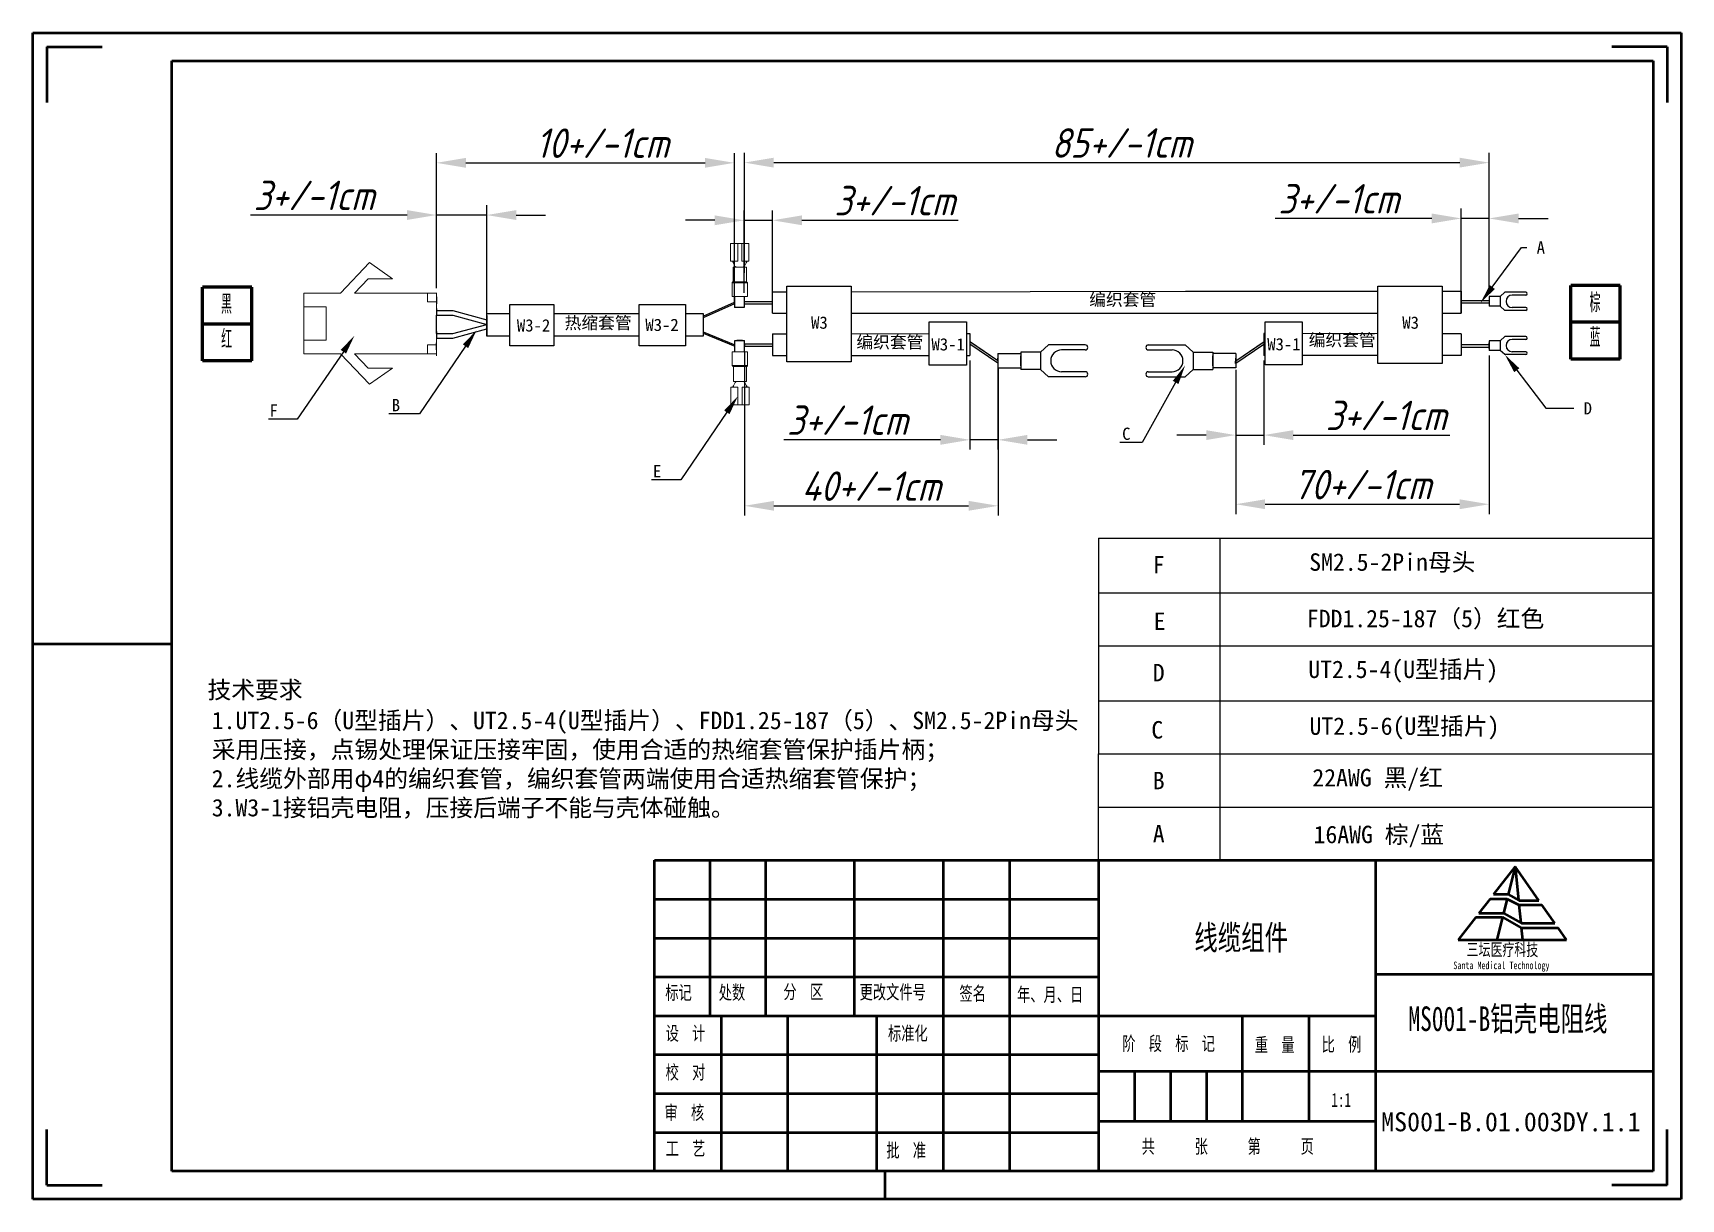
# Model space of a CAD drawing. Header units: millimetres. Extents: x 15931 to 18096, y 1463 to 3040.
# Drawn here: x 16694.1 to 17029.8, y 2802.6 to 3040 of the extents above; entities that cross this region are included whole.
import ezdxf
from ezdxf import colors
from ezdxf.entities.mleader import LeaderData, LeaderLine
from ezdxf.enums import TextEntityAlignment as Align
from ezdxf.math import Vec2, Vec3

# ---------------------------------------------------------------- set-up
doc = ezdxf.new("R2010")
doc.units = ezdxf.units.MM
for name, color, linetype, lineweight in [('dim', 82, 'Continuous', 9), ('总内框线', 7, 'Continuous', 50), ('标注层', 3, 'Continuous', 25)]:
    doc.layers.add(name, color=color, linetype=linetype, lineweight=lineweight)
doc.styles.add('GB', font='gbeitc.shx', dxfattribs={"bigfont": 'gbcbig.shx'})
doc.styles.add('SLDTEXTSTYLE1', font='TXT', dxfattribs={"width": 0.7})
doc.styles.add('TXT08', font='txt.shx', dxfattribs={"width": 0.8, "bigfont": 'gbcbig.shx'})
doc.styles.add('宋体', font='')
doc.styles.get('宋体').set_extended_font_data('SimSun')
doc.dimstyles.new('GB', dxfattribs={"dimtxt": 2.5, "dimasz": 3, "dimexe": 2, "dimexo": 1, "dimgap": 1, "dimtad": 1, "dimtoh": 1, "dimdsep": 46, "dimtxsty": 'GB', "dimcen": 2.5, "dimclrd": 1, "dimclre": 3, "dimclrt": 6, "dimadec": 0, "dimazin": 0, "dimtfac": 1, "dimtmove": 0, "dimatfit": 3, "dimfxl": 4, "dimarcsym": 0})

msp = doc.modelspace()

# ---------------------------------------------------------------- texts
at = {"layer": 'dim', "color": 6, "style": 'TXT08', "width": 0.8}
for s, p in [('黑', (16733.521, 2984.843)), ('棕', (17012.288, 2985.239)), ('红', (16733.544, 2977.799)), ('蓝', (17012.312, 2978.195))]:
    msp.add_text(s, height=3.853, dxfattribs=at).set_placement(p, align=Align.MIDDLE)
at = {"layer": '总内框线', "color": 6}
for s, insert, char_height, width, attachment_point, style in [('{\\fSimSun|b0|i0|c134|p2;编织套管}', (16909.269, 2986.916), 2.5, 47.30749, 1, 'GB'), ('{\\fSimSun|b0|i0|c134|p54;W3-2}', (16792.677, 2981.683), 2.5, 47.30749, 1, 'GB'), ('{\\fSimSun|b0|i0|c134|p2;热缩套管}', (16802.409, 2982.194), 2.5, 47.30749, 1, 'GB'), ('{\\fSimSun|b0|i0|c134|p54;W3-2}', (16818.842, 2981.791), 2.5, 47.30749, 1, 'GB'), ('{\\fSimSun|b0|i0|c134|p54;W3}', (16852.601, 2982.248), 2.5, 47.30749, 1, 'GB'), ('{\\fSimSun|b0|i0|c134|p54;W3}', (16973.031, 2982.244), 2.5, 47.30749, 1, 'GB'), ('{\\fSimSun|b0|i0|c134|p2;编织套管}', (16861.836, 2978.261), 2.5, 47.30749, 1, 'GB'), ('{\\fSimSun|b0|i0|c134|p54;W3-1}', (16877.121, 2977.825), 2.5, 47.30749, 1, 'GB'), ('{\\fSimSun|b0|i0|c134|p54;W3-1}', (16945.524, 2977.853), 2.5, 47.30749, 1, 'GB'), ('{\\fSimSun|b0|i0|c134|p2;编织套管}', (16967.61, 2978.697), 2.5, 47.30749, 3, 'GB'), ('{\\fSimSun|b0|i0|c134|p54;SM2.5-2Pin母头}', (16954.082, 2934.023), 3.55114, 47.30749, 1, 'GB'), ('{\\fSimSun|b0|i0|c134|p54;F}', (16922.212, 2933.489), 3.55114, 8.0267, 1, 'GB'), ('{\\fSimSun|b0|i0|c134|p54;E}', (16922.402, 2921.978), 3.55114, 8.0267, 1, 'GB'), ('{\\fSimSun|b0|i0|c134|p54;FDD1.25-187（5）红色}', (16953.599, 2922.527), 3.55114, 65.38902, 1, 'GB'), ('{\\fSimSun|b0|i0|c134|p54;D}', (16922.212, 2911.514), 3.55114, 8.0267, 1, 'GB'), ('{\\fSimSun|b0|i0|c134|p54;UT2.5-4(U型插片)}', (16953.892, 2912.193), 3.55114, 47.30749, 1, 'GB'), ('{\\fSimSun|b0|i0|c134|p2;技术要求}', (16729.658, 2908.016), 3.55114, 132.12967, 1, 'GB'), ('{\\fSimSun|b0|i0|c134|p54;1.UT2.5-6（U型插片）、UT2.5-4(U型插片）、FDD1.25-187（5）、SM2.5-2Pin母头采用压接，点锡处理保证压接牢固，使用合适的热缩套管保护插片柄；\\P2.线缆外部用φ4的编织套管，编织套管两端使用合适热缩套管保护；\\P3.W3-1接铝壳电阻，压接后端子不能与壳体碰触。}', (16730.527, 2901.785), 3.551136, 177.49812, 1, 'GB'), ('{\\fSimSun|b0|i0|c134|p54;UT2.5-6(U型插片)}', (16954.141, 2900.628), 3.55114, 47.30749, 1, 'GB'), ('{\\fSimSun|b0|i0|c134|p54;C}', (16921.919, 2899.874), 3.55114, 8.0267, 1, 'GB'), ('{\\fSimSun|b0|i0|c134|p54;22AWG 黑/红}', (16954.719, 2890.135), 3.55114, 47.30749, 1, 'GB'), ('{\\fSimSun|b0|i0|c134|p54;B}', (16922.212, 2889.54), 3.55114, 8.0267, 1, 'GB'), ('{\\fSimSun|b0|i0|c134|p2;A}', (16922.212, 2878.712), 3.55114, 8.0267, 1, 'GB'), ('{\\fSimSun|b0|i0|c134|p54;16AWG 棕/蓝}', (16954.969, 2878.57), 3.55114, 47.30749, 1, 'GB'), ('{\\fSimSun|b0|i0|c134|p2;线缆组件}', (16930.674, 2858.307), 5, 94.62992, 1, 'SLDTEXTSTYLE1'), ('{\\fSimSun|b0|i0|c134|p2;标记}', (16822.911, 2846.032), 2.82588, 105.14436, 1, 'SLDTEXTSTYLE1'), ('{\\fSimSun|b0|i0|c134|p2;处数}', (16833.787, 2846.049), 2.82588, 105.14436, 1, 'SLDTEXTSTYLE1'), ('{\\fSimSun|b0|i0|c134|p2;分\u3000区}', (16846.968, 2846.189), 2.82588, 105.14436, 1, 'SLDTEXTSTYLE1'), ('{\\fSimSun|b0|i0|c134|p2;更改文件号}', (16862.493, 2846.128), 2.82588, 105.14436, 1, 'SLDTEXTSTYLE1'), ('{\\fSimSun|b0|i0|c134|p2;签名}', (16882.821, 2845.836), 2.82588, 105.14436, 1, 'SLDTEXTSTYLE1'), ('{\\fSimSun|b0|i0|c134|p2;年、月、日}', (16894.571, 2845.617), 2.82588, 105.14436, 1, 'SLDTEXTSTYLE1'), ('{\\fSimSun|b0|i0|c134|p54;MS001-B铝壳电阻线}', (16974.288, 2841.783), 5, 94.62992, 1, 'SLDTEXTSTYLE1'), ('{\\fSimSun|b0|i0|c134|p2;设\u3000计}', (16822.979, 2837.735), 2.82588, 105.14436, 1, 'SLDTEXTSTYLE1'), ('{\\fSimSun|b0|i0|c134|p2;标准化}', (16868.276, 2837.718), 2.82588, 105.14436, 1, 'SLDTEXTSTYLE1'), ('{\\fSimSun|b0|i0|c134|p2;阶\u3000段\u3000标\u3000记}', (16915.995, 2835.647), 2.82588, 105.14436, 1, 'SLDTEXTSTYLE1'), ('{\\fSimSun|b0|i0|c134|p2;重\u3000量}', (16942.991, 2835.388), 2.82588, 105.14436, 1, 'SLDTEXTSTYLE1'), ('{\\fSimSun|b0|i0|c134|p2;比\u3000例}', (16956.614, 2835.467), 2.82588, 105.14436, 1, 'SLDTEXTSTYLE1'), ('{\\fSimSun|b0|i0|c134|p2;校  对}', (16822.979, 2829.822), 2.82588, 105.14436, 1, 'SLDTEXTSTYLE1'), ('{\\fSimSun|b0|i0|c134|p2;1:1}', (16958.576, 2824.163), 2.82588, 105.14436, 1, 'SLDTEXTSTYLE1'), ('{\\fSimSun|b0|i0|c134|p2;审\u3000核}', (16822.748, 2821.606), 2.82588, 105.14436, 1, 'SLDTEXTSTYLE1'), ('{\\fSimSun|b0|i0|c134|p54;\\W1;MS001-B.01.003DY.1.1}', (16968.728, 2820.246), 3.88422, 60.21792, 1, 'SLDTEXTSTYLE1'), ('{\\fSimSun|b0|i0|c134|p2;工\u3000艺}', (16822.979, 2814.275), 2.82588, 105.14436, 1, 'SLDTEXTSTYLE1'), ('{\\fSimSun|b0|i0|c134|p2;批\u3000准}', (16867.93, 2813.915), 2.82588, 105.14436, 1, 'SLDTEXTSTYLE1'), ('{\\fSimSun|b0|i0|c134|p2;共\u3000\u3000\u3000张\u3000\u3000\u3000第\u3000\u3000\u3000页}', (16919.943, 2814.707), 2.82588, 105.14436, 1, 'SLDTEXTSTYLE1')]:
    msp.add_mtext(s, dxfattribs=dict(at, insert=insert, char_height=char_height, width=width, attachment_point=attachment_point, style=style))
at = {"layer": '总内框线', "color": 5, "insert": (16986.148, 2854.633), "char_height": 2.54329, "width": 94.62992, "attachment_point": 1, "style": 'SLDTEXTSTYLE1'}
msp.add_mtext('{\\fSimSun|b0|i0|c134|p2;三坛医疗科技}', dxfattribs=at)
at = {"layer": '总内框线', "color": 5, "insert": (16983.451, 2850.93), "char_height": 1.55649, "attachment_point": 1, "style": 'SLDTEXTSTYLE1'}
msp.add_mtext('Santa Medical Technology', dxfattribs=at)

# ---------------------------------------------------------------- blocks, each defined once
blk = doc.blocks.new('*D332')
at = {"layer": 'Defpoints', "color": 0, "transparency": 16777216}
for p in [(16990.75, 3013.56), (16839.01, 2990.1), (16990.75, 2991.1)]:
    blk.add_point(p, dxfattribs=at)
at = {"layer": '标注层', "color": 3, "lineweight": -2, "transparency": 16777216}
for p, q in [((16839.01, 2991.1), (16839.01, 3015.56)), ((16990.75, 2992.1), (16990.75, 3015.56))]:
    blk.add_line(p, q, dxfattribs=at)
at = {"layer": '标注层', "color": 1, "lineweight": -2, "transparency": 16777216}
blk.add_line((16845.01, 3013.56), (16984.75, 3013.56), dxfattribs=at)
at = {"layer": '标注层', "color": 1, "transparency": 16777216}
for points in [[(16845.01, 3014.56), (16845.01, 3012.56), (16839.01, 3013.56)], [(16984.75, 3014.56), (16984.75, 3012.56), (16990.75, 3013.56)]]:
    blk.add_solid(points, dxfattribs=at)
at = {"layer": '标注层', "color": 6, "transparency": 16777216, "insert": (16915.86, 3017.56), "char_height": 6, "attachment_point": 5, "style": 'GB'}
blk.add_mtext('85+/-1cm', dxfattribs=at)
blk = doc.blocks.new('*D333')
at = {"layer": 'Defpoints', "color": 0, "transparency": 16777216}
for p in [(16990.72, 3002.2), (16985.04, 2986.26), (16990.72, 2986.32)]:
    blk.add_point(p, dxfattribs=at)
at = {"layer": '标注层', "color": 1, "lineweight": -2, "transparency": 16777216}
for p, q in [((16979.04, 3002.2), (16947.17, 3002.2)), ((16990.72, 3002.2), (16985.04, 3002.2)), ((16996.72, 3002.2), (17002.72, 3002.2))]:
    blk.add_line(p, q, dxfattribs=at)
at = {"layer": '标注层', "color": 3, "lineweight": -2, "transparency": 16777216}
for p, q in [((16985.04, 2987.26), (16985.04, 3004.2)), ((16990.72, 2987.32), (16990.72, 3004.2))]:
    blk.add_line(p, q, dxfattribs=at)
at = {"layer": '标注层', "color": 1, "transparency": 16777216}
for points in [[(16979.04, 3003.2), (16979.04, 3001.2), (16985.04, 3002.2)], [(16996.72, 3003.2), (16996.72, 3001.2), (16990.72, 3002.2)]]:
    blk.add_solid(points, dxfattribs=at)
at = {"layer": '标注层', "color": 6, "transparency": 16777216, "insert": (16960.1, 3006.2), "char_height": 6, "attachment_point": 5, "style": 'GB'}
blk.add_mtext('3+/-1cm', dxfattribs=at)
blk = doc.blocks.new('*D334')
at = {"layer": 'Defpoints', "color": 0, "transparency": 16777216}
for p in [(16839, 3001.82), (16839, 2986.04), (16844.73, 2986.26)]:
    blk.add_point(p, dxfattribs=at)
at = {"layer": '标注层', "color": 1, "lineweight": -2, "transparency": 16777216}
for p, q in [((16833, 3001.82), (16827, 3001.82)), ((16839, 3001.82), (16844.73, 3001.82)), ((16850.73, 3001.82), (16882.6, 3001.82))]:
    blk.add_line(p, q, dxfattribs=at)
at = {"layer": '标注层', "color": 3, "lineweight": -2, "transparency": 16777216}
for p, q in [((16839, 2987.04), (16839, 3003.82)), ((16844.73, 2987.26), (16844.73, 3003.82))]:
    blk.add_line(p, q, dxfattribs=at)
at = {"layer": '标注层', "color": 1, "transparency": 16777216}
for points in [[(16833, 3002.82), (16833, 3000.82), (16839, 3001.82)], [(16850.73, 3002.82), (16850.73, 3000.82), (16844.73, 3001.82)]]:
    blk.add_solid(points, dxfattribs=at)
at = {"layer": '标注层', "color": 6, "transparency": 16777216, "insert": (16869.66, 3005.82), "char_height": 6, "attachment_point": 5, "style": 'GB'}
blk.add_mtext('3+/-1cm', dxfattribs=at)
blk = doc.blocks.new('*D335')
at = {"layer": 'Defpoints', "color": 0, "transparency": 16777216}
for p in [(16839.05, 2976.13), (16890.7, 2972.68), (16890.7, 2943.7)]:
    blk.add_point(p, dxfattribs=at)
at = {"layer": '标注层', "color": 3, "lineweight": -2, "transparency": 16777216}
for p, q in [((16839.05, 2975.13), (16839.05, 2941.7)), ((16890.7, 2971.68), (16890.7, 2941.7))]:
    blk.add_line(p, q, dxfattribs=at)
at = {"layer": '标注层', "color": 1, "lineweight": -2, "transparency": 16777216}
blk.add_line((16845.05, 2943.7), (16884.7, 2943.7), dxfattribs=at)
at = {"layer": '标注层', "color": 1, "transparency": 16777216}
for points in [[(16845.05, 2944.7), (16845.05, 2942.7), (16839.05, 2943.7)], [(16884.7, 2944.7), (16884.7, 2942.7), (16890.7, 2943.7)]]:
    blk.add_solid(points, dxfattribs=at)
at = {"layer": '标注层', "color": 6, "transparency": 16777216, "insert": (16864.87, 2947.7), "char_height": 6, "attachment_point": 5, "style": 'GB'}
blk.add_mtext('40+/-1cm', dxfattribs=at)
blk = doc.blocks.new('*D336')
at = {"layer": 'Defpoints', "color": 0, "transparency": 16777216}
for p in [(16990.72, 2975.31), (16939.1, 2972.41), (16990.72, 2944.02)]:
    blk.add_point(p, dxfattribs=at)
at = {"layer": '标注层', "color": 3, "lineweight": -2, "transparency": 16777216}
for p, q in [((16939.1, 2971.41), (16939.1, 2942.02)), ((16990.72, 2974.31), (16990.72, 2942.02))]:
    blk.add_line(p, q, dxfattribs=at)
at = {"layer": '标注层', "color": 1, "lineweight": -2, "transparency": 16777216}
blk.add_line((16945.1, 2944.02), (16984.72, 2944.02), dxfattribs=at)
at = {"layer": '标注层', "color": 1, "transparency": 16777216}
for points in [[(16945.1, 2945.02), (16945.1, 2943.02), (16939.1, 2944.02)], [(16984.72, 2945.02), (16984.72, 2943.02), (16990.72, 2944.02)]]:
    blk.add_solid(points, dxfattribs=at)
at = {"layer": '标注层', "color": 6, "transparency": 16777216, "insert": (16964.91, 2948.02), "char_height": 6, "attachment_point": 5, "style": 'GB'}
blk.add_mtext('70+/-1cm', dxfattribs=at)
blk = doc.blocks.new('*D337')
at = {"layer": 'Defpoints', "color": 0, "transparency": 16777216}
for p in [(16884.95, 2974.31), (16890.67, 2972.74), (16890.67, 2957.13)]:
    blk.add_point(p, dxfattribs=at)
at = {"layer": '标注层', "color": 3, "lineweight": -2, "transparency": 16777216}
for p, q in [((16884.95, 2973.31), (16884.95, 2955.13)), ((16890.67, 2971.74), (16890.67, 2955.13))]:
    blk.add_line(p, q, dxfattribs=at)
at = {"layer": '标注层', "color": 1, "lineweight": -2, "transparency": 16777216}
for p, q in [((16878.95, 2957.13), (16847.08, 2957.13)), ((16890.67, 2957.13), (16884.95, 2957.13)), ((16896.67, 2957.13), (16902.67, 2957.13))]:
    blk.add_line(p, q, dxfattribs=at)
at = {"layer": '标注层', "color": 1, "transparency": 16777216}
for points in [[(16878.95, 2958.13), (16878.95, 2956.13), (16884.95, 2957.13)], [(16896.67, 2958.13), (16896.67, 2956.13), (16890.67, 2957.13)]]:
    blk.add_solid(points, dxfattribs=at)
at = {"layer": '标注层', "color": 6, "transparency": 16777216, "insert": (16860.02, 2961.13), "char_height": 6, "attachment_point": 5, "style": 'GB'}
blk.add_mtext('3+/-1cm', dxfattribs=at)
blk = doc.blocks.new('*D338')
at = {"layer": 'Defpoints', "color": 0, "transparency": 16777216}
for p in [(16939.1, 2971.77), (16944.81, 2974.31), (16944.81, 2958.09)]:
    blk.add_point(p, dxfattribs=at)
at = {"layer": '标注层', "color": 3, "lineweight": -2, "transparency": 16777216}
for p, q in [((16944.81, 2973.31), (16944.81, 2956.09)), ((16939.1, 2970.77), (16939.1, 2956.09))]:
    blk.add_line(p, q, dxfattribs=at)
at = {"layer": '标注层', "color": 1, "lineweight": -2, "transparency": 16777216}
for p, q in [((16933.1, 2958.09), (16927.1, 2958.09)), ((16939.1, 2958.09), (16944.81, 2958.09)), ((16950.81, 2958.09), (16982.69, 2958.09))]:
    blk.add_line(p, q, dxfattribs=at)
at = {"layer": '标注层', "color": 1, "transparency": 16777216}
for points in [[(16933.1, 2959.09), (16933.1, 2957.09), (16939.1, 2958.09)], [(16950.81, 2959.09), (16950.81, 2957.09), (16944.81, 2958.09)]]:
    blk.add_solid(points, dxfattribs=at)
at = {"layer": '标注层', "color": 6, "transparency": 16777216, "insert": (16969.75, 2962.09), "char_height": 6, "attachment_point": 5, "style": 'GB'}
blk.add_mtext('3+/-1cm', dxfattribs=at)
blk = doc.blocks.new('*D431')
at = {"layer": 'Defpoints', "color": 0, "transparency": 16777216}
for p in [(16837, 3013.52), (16776.3, 2987.05), (16837, 2984.04)]:
    blk.add_point(p, dxfattribs=at)
at = {"layer": '标注层', "color": 3, "lineweight": -2, "transparency": 16777216}
for p, q in [((16776.3, 2988.05), (16776.3, 3015.52)), ((16837, 2985.04), (16837, 3015.52))]:
    blk.add_line(p, q, dxfattribs=at)
at = {"layer": '标注层', "color": 1, "lineweight": -2, "transparency": 16777216}
blk.add_line((16782.3, 3013.52), (16831, 3013.52), dxfattribs=at)
at = {"layer": '标注层', "color": 1, "transparency": 16777216}
for points in [[(16782.3, 3014.52), (16782.3, 3012.52), (16776.3, 3013.52)], [(16831, 3014.52), (16831, 3012.52), (16837, 3013.52)]]:
    blk.add_solid(points, dxfattribs=at)
at = {"layer": '标注层', "color": 6, "transparency": 16777216, "insert": (16810.09, 3017.52), "char_height": 6, "attachment_point": 5, "style": 'GB'}
blk.add_mtext('10+/-1cm', dxfattribs=at)
blk = doc.blocks.new('*D432')
at = {"layer": 'Defpoints', "color": 0, "transparency": 16777216}
for p in [(16776.3, 3002.89), (16776.3, 2987.01), (16786.54, 2981.42)]:
    blk.add_point(p, dxfattribs=at)
at = {"layer": '标注层', "color": 3, "lineweight": -2, "transparency": 16777216}
for p, q in [((16776.3, 2988.01), (16776.3, 3004.89)), ((16786.54, 2982.42), (16786.54, 3004.89))]:
    blk.add_line(p, q, dxfattribs=at)
at = {"layer": '标注层', "color": 1, "lineweight": -2, "transparency": 16777216}
for p, q in [((16770.3, 3002.89), (16738.43, 3002.89)), ((16786.54, 3002.89), (16776.3, 3002.89)), ((16792.54, 3002.89), (16798.54, 3002.89))]:
    blk.add_line(p, q, dxfattribs=at)
at = {"layer": '标注层', "color": 1, "transparency": 16777216}
for points in [[(16770.3, 3003.89), (16770.3, 3001.89), (16776.3, 3002.89)], [(16792.54, 3003.89), (16792.54, 3001.89), (16786.54, 3002.89)]]:
    blk.add_solid(points, dxfattribs=at)
at = {"layer": '标注层', "color": 6, "transparency": 16777216, "insert": (16751.37, 3006.89), "char_height": 6, "attachment_point": 5, "style": 'GB'}
blk.add_mtext('3+/-1cm', dxfattribs=at)

# ---------------------------------------------------------------- dimensions: what is measured, and where the dimension line sits
at = {"layer": '标注层'}
for base, p1, p2, text, picture, middle in [((16836.997, 3013.516), (16776.304, 2987.047), (16836.997, 2984.043), '10+/-1cm', '*D431', (16810.094, 3013.516)), ((16990.755, 3013.557), (16839.014, 2990.101), (16990.755, 2991.102), '85+/-1cm', '*D332', (16915.864, 3013.557)), ((16776.304, 3002.893), (16786.542, 2981.417), (16776.304, 2987.015), '3+/-1cm', '*D432', (16751.367, 3002.893)), ((16838.998, 3001.822), (16844.726, 2986.258), (16838.998, 2986.044), '3+/-1cm', '*D334', (16869.664, 3001.822)), ((16990.723, 3002.197), (16985.042, 2986.258), (16990.723, 2986.321), '3+/-1cm', '*D333', (16960.105, 3002.197)), ((16890.669, 2957.131), (16884.954, 2974.314), (16890.669, 2972.742), '3+/-1cm', '*D337', (16860.017, 2957.131)), ((16944.814, 2958.09), (16939.1, 2971.775), (16944.814, 2974.314), '3+/-1cm', '*D338', (16969.752, 2958.09))]:
    dim = msp.add_linear_dim(base=base, p1=p1, p2=p2, text=text, dimstyle='GB', override={"dimtxt": 6, "dimasz": 6}, dxfattribs=at)
    dim.commit()
    dim.dimension.update_dxf_attribs({"geometry": picture, "text_midpoint": middle, "dimtype": 160})
for base, p1, p2, text, picture, middle in [((16890.702, 2943.696), (16839.045, 2976.135), (16890.702, 2972.678), '40+/-1cm', '*D335', (16864.874, 2947.696)), ((16990.723, 2944.016), (16939.1, 2972.414), (16990.723, 2975.313), '70+/-1cm', '*D336', (16964.912, 2948.016))]:
    dim = msp.add_linear_dim(base=base, p1=p1, p2=p2, text=text, dimstyle='GB', override={"dimtxt": 6, "dimasz": 6}, dxfattribs=at)
    dim.commit()
    dim.dimension.update_dxf_attribs({"geometry": picture, "text_midpoint": middle})

# ---------------------------------------------------------------- linework, layer by layer
at = {"linetype": 'Continuous', "lineweight": 15}
for p, q in [((16836.193, 2997.112), (16836.193, 2993.512)), ((16836.193, 2997.112), (16837.654, 2997.112)), ((16837.654, 2993.512), (16837.654, 2997.112)), ((16837.654, 2997.112), (16838.487, 2997.112)), ((16838.487, 2997.112), (16838.487, 2993.512)), ((16838.487, 2997.112), (16839.947, 2997.112)), ((16839.947, 2993.512), (16839.947, 2997.112)), ((16836.193, 2993.512), (16837.654, 2993.512)), ((16836.73, 2993.193), (16836.57, 2993.512)), ((16836.72, 2992.312), (16836.72, 2989.312)), ((16836.72, 2992.312), (16839.42, 2992.312)), ((16836.73, 2993.512), (16836.73, 2993.193)), ((16837.004, 2992.644), (16836.73, 2993.193)), ((16838.487, 2993.512), (16839.947, 2993.512)), ((16839.411, 2993.193), (16839.136, 2992.644)), ((16839.57, 2993.512), (16839.411, 2993.193)), ((16839.411, 2993.193), (16839.411, 2993.512)), ((16839.42, 2989.312), (16839.42, 2992.312)), ((16836.51, 2989.107), (16836.51, 2986.312)), ((16839.63, 2989.107), (16836.51, 2989.107)), ((16836.673, 2989.294), (16836.528, 2989.149)), ((16836.528, 2989.149), (16839.613, 2989.149)), ((16839.468, 2989.294), (16836.673, 2989.294)), ((16836.715, 2989.312), (16839.425, 2989.312)), ((16839.613, 2989.149), (16839.468, 2989.294)), ((16839.63, 2986.312), (16839.63, 2989.107)), ((16839.63, 2986.312), (16836.51, 2986.312)), ((16836.563, 2972.234), (16836.563, 2975.029)), ((16839.683, 2975.029), (16836.563, 2975.029)), ((16839.683, 2975.029), (16839.683, 2972.234)), ((16839.683, 2972.234), (16836.563, 2972.234)), ((16836.726, 2972.047), (16836.581, 2972.192)), ((16836.581, 2972.192), (16839.666, 2972.192)), ((16839.521, 2972.047), (16836.726, 2972.047)), ((16836.768, 2972.029), (16839.478, 2972.029)), ((16836.773, 2969.029), (16836.773, 2972.029)), ((16839.473, 2972.029), (16839.473, 2969.029)), ((16839.666, 2972.192), (16839.521, 2972.047)), ((16836.246, 2964.229), (16836.246, 2967.829)), ((16836.246, 2967.829), (16837.707, 2967.829)), ((16836.782, 2968.148), (16836.623, 2967.829)), ((16836.773, 2969.029), (16839.473, 2969.029)), ((16837.057, 2968.698), (16836.782, 2968.148)), ((16836.782, 2967.829), (16836.782, 2968.148)), ((16837.707, 2967.829), (16837.707, 2964.229)), ((16838.54, 2964.229), (16838.54, 2967.829)), ((16838.54, 2967.829), (16840, 2967.829)), ((16839.464, 2968.148), (16839.189, 2968.698)), ((16839.623, 2967.829), (16839.464, 2968.148)), ((16839.464, 2968.148), (16839.464, 2967.829)), ((16840, 2967.829), (16840, 2964.229)), ((16836.246, 2964.229), (16837.707, 2964.229)), ((16837.707, 2964.229), (16838.54, 2964.229)), ((16838.54, 2964.229), (16840, 2964.229))]:
    msp.add_line(p, q, dxfattribs=at)
at = {"color": 7, "linetype": 'Continuous', "lineweight": 15}
for p, q in [((16762.665, 2993.202), (16756.725, 2987.015)), ((16767.366, 2989.908), (16762.665, 2993.202)), ((16759.633, 2987.015), (16762.41, 2989.908)), ((16762.41, 2989.908), (16767.366, 2989.908)), ((16749.304, 2987.015), (16749.304, 2984.202)), ((16756.725, 2987.015), (16749.304, 2987.015)), ((16774.504, 2987.015), (16759.633, 2987.015)), ((16776.304, 2987.015), (16774.504, 2987.015)), ((16774.504, 2987.015), (16774.504, 2985.215)), ((16774.504, 2985.215), (16776.304, 2985.215)), ((16776.304, 2987.047), (16776.304, 2974.247)), ((16776.304, 2985.215), (16776.304, 2987.015)), ((16776.304, 2985.215), (16776.304, 2976.44)), ((16749.304, 2977.452), (16749.304, 2984.202)), ((16749.304, 2984.202), (16753.804, 2984.202)), ((16753.804, 2977.452), (16753.804, 2984.202)), ((16749.304, 2977.452), (16753.804, 2977.452)), ((16749.304, 2977.452), (16749.304, 2974.64)), ((16756.725, 2974.64), (16749.304, 2974.64)), ((16756.725, 2974.64), (16762.665, 2968.452)), ((16762.41, 2971.747), (16759.633, 2974.64)), ((16774.504, 2974.64), (16759.633, 2974.64)), ((16774.504, 2976.44), (16774.504, 2974.64)), ((16776.304, 2976.44), (16774.504, 2976.44)), ((16774.504, 2974.64), (16776.304, 2974.64)), ((16776.304, 2974.64), (16776.304, 2976.44)), ((16767.366, 2971.747), (16762.41, 2971.747)), ((16762.665, 2968.452), (16767.366, 2971.747))]:
    msp.add_line(p, q, dxfattribs=at)
at = {"color": 3, "lineweight": 60}
for p, q in [((16728.634, 2980.682), (16728.634, 2988.182)), ((16738.667, 2988.182), (16728.634, 2988.182)), ((16738.667, 2980.682), (16738.667, 2988.182)), ((17007.401, 2981.079), (17007.401, 2988.579)), ((17017.434, 2988.579), (17007.401, 2988.579)), ((17017.434, 2981.079), (17017.434, 2988.579)), ((16738.667, 2980.682), (16728.634, 2980.682)), ((16728.634, 2973.182), (16728.634, 2980.682)), ((16738.667, 2973.182), (16738.667, 2980.682)), ((17017.434, 2981.079), (17007.401, 2981.079)), ((17007.401, 2973.579), (17007.401, 2981.079)), ((17017.434, 2973.579), (17017.434, 2981.079)), ((16738.667, 2973.182), (16728.634, 2973.182)), ((17017.434, 2973.579), (17007.401, 2973.579))]:
    msp.add_line(p, q, dxfattribs=at)
for p, q in [((16776.304, 2986.211), (16776.304, 2984.789)), ((16830.619, 2982.272), (16836.997, 2985.183)), ((16836.997, 2984.848), (16830.619, 2981.94)), ((16836.997, 2986.323), (16836.997, 2984.043)), ((16838.998, 2986.323), (16838.998, 2984.043)), ((16844.679, 2985.236), (16838.998, 2985.236)), ((16838.998, 2985.236), (16838.998, 2984.736)), ((16844.679, 2984.736), (16838.998, 2984.736)), ((16844.726, 2987.258), (16847.658, 2987.262)), ((16844.726, 2985.138), (16844.726, 2987.258)), ((16844.726, 2982.899), (16844.726, 2985.138)), ((16860.748, 2987.281), (16897.22, 2987.335)), ((16897.22, 2987.335), (16928.889, 2987.377)), ((16928.889, 2987.377), (16968.087, 2987.377)), ((16981.178, 2987.377), (16985.042, 2987.377)), ((16985.042, 2987.377), (16985.042, 2985.138)), ((16985.042, 2987.377), (16985.042, 2985.138)), ((16985.042, 2985.138), (16985.042, 2987.258)), ((16985.042, 2985.513), (16990.723, 2985.513)), ((16985.042, 2985.138), (16985.042, 2982.899)), ((16985.042, 2985.138), (16985.042, 2982.899)), ((16985.042, 2982.899), (16985.042, 2985.138)), ((16985.042, 2985.013), (16990.723, 2985.013)), ((16993.004, 2986.321), (16990.723, 2986.321)), ((16990.723, 2986.321), (16990.723, 2984.32)), ((16993.926, 2987.158), (16993.004, 2986.321)), ((16993.004, 2986.321), (16993.004, 2984.32)), ((16998.186, 2987.158), (16993.926, 2987.158)), ((16998.186, 2986.579), (16995.446, 2986.579)), ((16776.304, 2983.875), (16776.304, 2982.453)), ((16776.304, 2983.434), (16779.61, 2983.434)), ((16776.304, 2982.522), (16779.61, 2982.522)), ((16776.304, 2978.771), (16776.304, 2982.522)), ((16776.304, 2979.202), (16776.304, 2982.453)), ((16776.304, 2979.202), (16776.304, 2982.091)), ((16779.61, 2983.434), (16786.542, 2981.528)), ((16779.61, 2982.522), (16786.542, 2980.639)), ((16786.542, 2978.21), (16786.542, 2982.861)), ((16786.542, 2982.417), (16786.542, 2981.528)), ((16786.542, 2981.528), (16786.542, 2980.639)), ((16830.619, 2982.861), (16830.619, 2978.21)), ((16838.998, 2984.043), (16836.997, 2984.043)), ((16844.726, 2982.899), (16847.658, 2982.899)), ((16860.748, 2982.899), (16897.22, 2982.899)), ((16897.22, 2982.899), (16926.947, 2982.899)), ((16926.947, 2982.899), (16968.087, 2982.899)), ((16981.178, 2982.899), (16985.042, 2982.899)), ((16993.004, 2984.32), (16990.723, 2984.32)), ((16993.926, 2983.483), (16993.004, 2984.32)), ((16998.186, 2983.483), (16993.926, 2983.483)), ((16998.186, 2984.063), (16995.446, 2984.063)), ((16776.304, 2979.202), (16776.304, 2977.78)), ((16776.304, 2978.771), (16779.61, 2978.771)), ((16776.304, 2977.859), (16779.61, 2977.859)), ((16779.61, 2978.771), (16786.542, 2980.639)), ((16779.61, 2977.859), (16786.542, 2979.75)), ((16786.542, 2980.639), (16786.542, 2979.75)), ((16786.542, 2979.75), (16786.542, 2978.862)), ((16786.542, 2978.862), (16786.542, 2978.21)), ((16830.619, 2979.096), (16837.044, 2976.474)), ((16830.619, 2978.869), (16837.044, 2976.205)), ((16844.726, 2978.697), (16847.658, 2978.702)), ((16844.726, 2978.697), (16844.726, 2974.314)), ((16860.748, 2978.725), (16876.681, 2978.753)), ((16884.264, 2978.766), (16884.954, 2978.768)), ((16884.954, 2978.768), (16884.954, 2974.314)), ((16945.084, 2978.767), (16944.814, 2978.768)), ((16944.814, 2978.768), (16944.814, 2974.314)), ((16968.087, 2978.727), (16952.667, 2978.754)), ((16985.042, 2978.697), (16981.178, 2978.704)), ((16985.042, 2978.697), (16985.042, 2974.314)), ((16993.926, 2978.151), (16993.004, 2977.314)), ((16998.186, 2978.151), (16993.926, 2978.151)), ((16776.304, 2975.444), (16776.304, 2976.866)), ((16837.044, 2975.065), (16837.044, 2977.345)), ((16837.044, 2977.345), (16839.045, 2977.345)), ((16838.608, 2977.345), (16837.482, 2977.345)), ((16837.804, 2977.345), (16838.286, 2977.345)), ((16837.804, 2977.345), (16838.286, 2977.345)), ((16839.045, 2975.065), (16839.045, 2977.345)), ((16844.726, 2976.635), (16839.045, 2976.635)), ((16839.045, 2976.635), (16839.045, 2976.135)), ((16844.726, 2976.135), (16839.045, 2976.135)), ((16890.669, 2973.224), (16884.956, 2977.066)), ((16890.669, 2972.742), (16884.956, 2976.585)), ((16890.669, 2973.224), (16885.068, 2976.992)), ((16890.669, 2974.674), (16890.669, 2971.775)), ((16890.669, 2974.673), (16895.311, 2974.673)), ((16899.332, 2974.976), (16895.311, 2974.976)), ((16895.311, 2974.976), (16895.311, 2971.448)), ((16900.957, 2976.451), (16899.332, 2974.976)), ((16899.332, 2974.976), (16899.332, 2971.448)), ((16908.469, 2976.451), (16900.957, 2976.451)), ((16908.469, 2975.43), (16903.638, 2975.43)), ((16921.3, 2976.451), (16928.812, 2976.451)), ((16921.3, 2975.43), (16926.13, 2975.43)), ((16928.812, 2976.451), (16930.437, 2974.976)), ((16930.437, 2974.976), (16930.437, 2971.448)), ((16930.437, 2974.976), (16934.457, 2974.976)), ((16934.457, 2974.976), (16934.457, 2971.448)), ((16939.1, 2974.673), (16934.457, 2974.673)), ((16939.1, 2973.224), (16944.812, 2977.066)), ((16939.1, 2973.224), (16944.701, 2976.992)), ((16939.1, 2972.742), (16944.812, 2976.585)), ((16939.1, 2974.674), (16939.1, 2971.775)), ((16985.042, 2976.506), (16990.723, 2976.506)), ((16985.042, 2976.006), (16990.723, 2976.006)), ((16993.004, 2977.314), (16990.723, 2977.314)), ((16990.723, 2977.314), (16990.723, 2975.313)), ((16990.723, 2975.751), (16990.723, 2976.877)), ((16990.723, 2976.555), (16990.723, 2976.073)), ((16990.723, 2976.555), (16990.723, 2976.073)), ((16993.004, 2975.313), (16990.723, 2975.313)), ((16993.004, 2977.314), (16993.004, 2975.313)), ((16993.926, 2974.477), (16993.004, 2975.313)), ((16998.186, 2974.477), (16993.926, 2974.477)), ((16998.186, 2977.572), (16995.446, 2977.572)), ((16998.186, 2975.056), (16995.446, 2975.056)), ((16844.726, 2974.314), (16847.658, 2974.314)), ((16860.748, 2974.314), (16876.681, 2974.314)), ((16884.264, 2974.314), (16884.954, 2974.314)), ((16890.702, 2972.678), (16890.635, 2973.77)), ((16890.669, 2974.034), (16890.669, 2972.414)), ((16890.669, 2971.774), (16895.311, 2971.774)), ((16895.311, 2972.219), (16895.311, 2974.205)), ((16895.311, 2973.637), (16895.311, 2972.787)), ((16895.311, 2973.637), (16895.311, 2972.787)), ((16899.332, 2971.448), (16895.311, 2971.448)), ((16900.957, 2969.973), (16899.332, 2971.448)), ((16928.812, 2969.973), (16930.437, 2971.448)), ((16930.437, 2971.448), (16934.457, 2971.448)), ((16934.457, 2972.219), (16934.457, 2974.205)), ((16934.457, 2973.637), (16934.457, 2972.787)), ((16934.457, 2973.637), (16934.457, 2972.787)), ((16939.1, 2971.774), (16934.457, 2971.774)), ((16939.066, 2972.678), (16939.134, 2973.77)), ((16939.1, 2974.034), (16939.1, 2972.414)), ((16945.084, 2974.314), (16944.814, 2974.314)), ((16968.087, 2974.314), (16952.667, 2974.314)), ((16985.042, 2974.314), (16981.178, 2974.314)), ((16908.469, 2969.973), (16900.957, 2969.973)), ((16908.469, 2970.994), (16903.638, 2970.994)), ((16921.3, 2970.994), (16926.13, 2970.994)), ((16921.3, 2969.973), (16928.812, 2969.973)), ((16911.13, 2937.137), (16911.13, 2915.162)), ((16911.13, 2937.137), (17024.209, 2937.137)), ((16911.13, 2937.137), (17024.209, 2937.137)), ((16935.928, 2925.99), (16935.928, 2936.977)), ((16911.13, 2925.99), (17024.165, 2925.99)), ((16911.13, 2925.99), (17024.209, 2925.99)), ((16935.928, 2904.016), (16935.928, 2925.99)), ((16911.13, 2915.162), (16911.13, 2893.188)), ((16911.13, 2915.162), (17024.209, 2915.162)), ((16911.13, 2915.162), (17024.209, 2915.162)), ((16911.13, 2904.016), (17024.209, 2904.016)), ((16935.928, 2882.041), (16935.928, 2904.016)), ((16911.13, 2871.532), (16911.13, 2893.188)), ((16911.13, 2893.188), (17024.209, 2893.188)), ((16911.13, 2893.188), (17024.209, 2893.188)), ((16935.928, 2871.532), (16935.928, 2893.188)), ((16911.13, 2882.36), (17024.209, 2882.36))]:
    msp.add_line(p, q)
for points in [[(16847.658, 2988.394), (16860.748, 2988.394), (16860.748, 2972.991), (16847.658, 2972.991)], [(16968.087, 2988.394), (16981.178, 2988.394), (16981.178, 2972.688), (16968.087, 2972.688)], [(16800.177, 2976.287), (16791.229, 2976.287), (16791.229, 2984.69), (16800.177, 2984.69)], [(16827.056, 2976.287), (16817.564, 2976.287), (16817.564, 2984.69), (16827.056, 2984.69)], [(16876.681, 2981.149), (16884.264, 2981.149), (16884.264, 2972.349), (16876.681, 2972.349)], [(16945.084, 2981.178), (16952.667, 2981.178), (16952.667, 2972.378), (16945.084, 2972.378)]]:
    msp.add_lwpolyline(points, close=True)
for points in [[(16791.229, 2978.21), (16786.542, 2978.21), (16786.542, 2982.861), (16791.229, 2982.861)], [(16800.177, 2982.861), (16817.564, 2982.861)], [(16827.056, 2982.861), (16830.619, 2982.861)], [(16817.564, 2978.21), (16800.177, 2978.21)], [(16830.619, 2978.21), (16827.056, 2978.21)]]:
    msp.add_lwpolyline(points)
at = {"linetype": 'Continuous', "lineweight": 15}
for centre, radius, start, end in [((16837.541, 2992.912), 0.6, 206.56505, 270), ((16838.599, 2992.912), 0.6, 270, 333.43495), ((16836.57, 2989.107), 0.06, 135, 180), ((16836.715, 2989.252), 0.06, 90, 135), ((16839.425, 2989.252), 0.06, 45, 90), ((16839.57, 2989.107), 0.06, 0, 45), ((16836.623, 2972.234), 0.06, 180, 225), ((16836.768, 2972.089), 0.06, 225, 270), ((16839.478, 2972.089), 0.06, 270, 315), ((16839.623, 2972.234), 0.06, 315, 0), ((16837.594, 2968.429), 0.6, 90, 153.43495), ((16838.652, 2968.429), 0.6, 26.56505, 90)]:
    msp.add_arc(centre, radius, start, end, dxfattribs=at)
for centre, radius, start, end in [((16995.446, 2985.321), 1.258, 90, 270), ((16998.186, 2986.868), 0.29, 270, 90), ((16998.186, 2983.773), 0.29, 270, 90), ((16998.186, 2977.861), 0.29, 270, 90), ((16903.638, 2973.212), 2.218, 90, 270), ((16908.469, 2975.94), 0.51, 270, 90), ((16921.3, 2975.94), 0.51, 90, 270), ((16926.13, 2973.212), 2.218, 270, 90), ((16995.446, 2976.314), 1.258, 90, 270), ((16998.186, 2974.766), 0.29, 270, 90), ((16908.469, 2970.483), 0.51, 270, 90), ((16921.3, 2970.483), 0.51, 90, 270)]:
    msp.add_arc(centre, radius, start, end)
at = {"layer": '总内框线', "color": 4}
for p, q in [((16694.103, 3039.954), (17029.816, 3039.954)), ((16694.103, 2802.581), (16694.103, 3039.954)), ((17029.816, 3039.954), (17029.816, 2802.581)), ((17029.816, 2802.581), (16694.103, 2802.581))]:
    msp.add_line(p, q, dxfattribs=at)
at = {"layer": '总内框线'}
for p, q in [((16696.928, 3037.129), (16708.232, 3037.129)), ((16696.928, 3037.129), (16696.928, 3025.825)), ((17027.006, 3037.135), (17015.703, 3037.135)), ((17027.006, 3037.135), (17027.006, 3025.831)), ((16722.361, 3034.303), (17024.165, 3034.303)), ((16722.361, 2808.233), (16722.361, 3034.303)), ((17024.165, 3034.303), (17024.165, 2808.233)), ((16694.103, 2915.616), (16722.361, 2915.616)), ((16820.702, 2871.532), (17024.165, 2871.532)), ((16820.702, 2808.233), (16820.702, 2871.532)), ((16832.005, 2871.532), (16832.005, 2839.883)), ((16843.309, 2871.532), (16843.309, 2839.883)), ((16861.394, 2871.532), (16861.394, 2839.883)), ((16879.48, 2871.532), (16879.48, 2839.883)), ((16893.044, 2871.532), (16893.044, 2808.233)), ((16911.13, 2871.532), (16911.13, 2808.233)), ((16967.647, 2808.233), (16967.647, 2871.532)), ((17024.165, 2871.532), (17024.165, 2808.233)), ((16820.702, 2863.62), (16911.13, 2863.62)), ((16820.702, 2855.707), (16911.13, 2855.707)), ((16820.702, 2847.795), (16911.13, 2847.795)), ((16967.647, 2848.36), (17024.165, 2848.36)), ((16820.702, 2839.883), (16967.647, 2839.883)), ((16834.266, 2839.883), (16834.266, 2808.233)), ((16847.83, 2839.883), (16847.83, 2808.233)), ((16865.916, 2839.883), (16865.916, 2808.233)), ((16879.48, 2839.883), (16879.48, 2808.233)), ((16940.519, 2818.406), (16940.519, 2839.883)), ((16954.083, 2818.406), (16954.083, 2839.883)), ((16820.702, 2831.97), (16911.13, 2831.97)), ((16911.13, 2828.579), (16967.647, 2828.579)), ((16918.477, 2828.579), (16918.477, 2818.406)), ((16925.824, 2828.579), (16925.824, 2818.406)), ((16933.172, 2828.579), (16933.172, 2818.406)), ((16967.647, 2828.579), (17024.165, 2828.579)), ((16820.702, 2824.058), (16911.13, 2824.058)), ((16696.928, 2805.407), (16696.928, 2816.71)), ((16911.13, 2818.406), (16967.647, 2818.406)), ((17027.006, 2805.401), (17027.006, 2816.704)), ((16820.702, 2816.145), (16911.13, 2816.145)), ((17024.165, 2808.233), (16722.361, 2808.233)), ((17024.165, 2808.233), (16820.702, 2808.233)), ((16867.611, 2808.233), (16867.611, 2802.581)), ((16696.928, 2805.407), (16708.232, 2805.407)), ((17027.006, 2805.401), (17015.703, 2805.401))]:
    msp.add_line(p, q, dxfattribs=at)
at = {"layer": '总内框线', "color": 1}
for p, q in [((16996.019, 2870.244), (16991.623, 2864.607)), ((16996.019, 2870.244), (16994.613, 2864.581)), ((17000.831, 2863.367), (16996.019, 2870.244)), ((16996.019, 2870.244), (16996.699, 2863.445)), ((16990.911, 2863.693), (16988.648, 2860.791)), ((16990.911, 2863.693), (16994.351, 2863.693)), ((16991.623, 2864.607), (16994.565, 2864.607)), ((16994.387, 2863.674), (16993.67, 2860.787)), ((16994.351, 2863.693), (16996.757, 2862.449)), ((16994.565, 2864.607), (16996.843, 2863.367)), ((16988.648, 2860.791), (16993.663, 2860.791)), ((16993.663, 2860.791), (16997.289, 2858.721)), ((16996.757, 2862.449), (17001.473, 2862.449)), ((16996.798, 2862.449), (16997.163, 2858.792)), ((16996.843, 2863.367), (17000.831, 2863.367)), ((17004.081, 2858.721), (17001.473, 2862.449)), ((16988.002, 2859.962), (16984.392, 2855.332)), ((16988.002, 2859.962), (16993.438, 2859.962)), ((16993.462, 2859.948), (16992.316, 2855.332)), ((16993.438, 2859.962), (16997.24, 2857.759)), ((16997.24, 2857.759), (17004.754, 2857.759)), ((16997.267, 2857.759), (16997.509, 2855.332)), ((16997.289, 2858.721), (17004.081, 2858.721)), ((17006.452, 2855.332), (17004.754, 2857.759)), ((16984.392, 2855.332), (17006.452, 2855.332))]:
    msp.add_line(p, q, dxfattribs=at)

msp.set_redraw_order([(e.dxf.handle, doc.entitydb.next_handle()) for e in msp.query("TEXT MTEXT ATTDEF DIMENSION ARC_DIMENSION")])  # texts and dimensions are drawn at this point

# ---------------------------------------------------------------- leaders
ml = msp.add_multileader_mtext('Standard')
ml.set_content('A', color=256, style='宋体')
ml.set_leader_properties()
ml.build(insert=Vec2(0, 0))
ml.multileader.update_dxf_attribs({"text_right_attachment_type": 6, "dogleg_length": 0.36})
ctx = ml.context
ctx.base_point, ctx.char_height, ctx.plane_origin = Vec3(16998.406, 2996.28), 2.5, Vec3(17027.684, 3000.186)
ctx.right_attachment = 6
notes = []
notes.append((ctx, [(1, (1, 1, 0), (16997.349, 2996.28), (1, 0), 1.057, [(0, [(16988.979, 2985.024)], 0, [])])]))
ctx.mtext.insert, ctx.mtext.flow_direction = Vec3(17000.406, 2997.53), 5
ml = msp.add_multileader_mtext('Standard')
ml.set_content('F', color=256, style='宋体')
ml.set_leader_properties()
ml.build(insert=Vec2(0, 0))
ml.multileader.update_dxf_attribs({"text_right_attachment_type": 6, "dogleg_length": 0.36})
ctx = ml.context
ctx.base_point, ctx.char_height, ctx.plane_origin = Vec3(16740.363, 2963.088), 2.5, Vec3(16769.293, 3021.823)
ctx.right_attachment, ctx.text_align_type = 6, 2
notes.append((ctx, [(0, (1, 1, 0), (16747.933, 2961.338), (-1, 0), 1.936, [(0, [(16759.599, 2978.364)], 0, [])])]))
ctx.mtext.insert, ctx.mtext.alignment, ctx.mtext.flow_direction = Vec3(16743.997, 2964.338), 3, 5
ml = msp.add_multileader_mtext('Standard')
ml.set_content('B', color=256, style='宋体')
ml.set_leader_properties()
ml.build(insert=Vec2(0, 0))
ml.multileader.update_dxf_attribs({"text_right_attachment_type": 6, "dogleg_length": 0.36})
ctx = ml.context
ctx.base_point, ctx.char_height, ctx.plane_origin = Vec3(16765.271, 2964.194), 2.5, Vec3(16794.173, 3022.929)
ctx.right_attachment, ctx.text_align_type = 6, 2
notes.append((ctx, [(0, (1, 1, 0), (16772.813, 2962.444), (-1, 0), 1.936, [(0, [(16784.479, 2979.47)], 0, [])])]))
ctx.mtext.insert, ctx.mtext.alignment, ctx.mtext.flow_direction = Vec3(16768.877, 2965.444), 3, 5
ml = msp.add_multileader_mtext('Standard')
ml.set_content('D', color=256, style='宋体')
ml.set_leader_properties()
ml.build(insert=Vec2(0, 0))
ml.multileader.update_dxf_attribs({"text_right_attachment_type": 6, "dogleg_length": 0.36})
ctx = ml.context
ctx.base_point, ctx.char_height, ctx.plane_origin = Vec3(17007.981, 2963.544), 2.5, Vec3(17032.63, 2989.638)
ctx.right_attachment = 6
notes.append((ctx, [(1, (1, 1, 0), (17002.296, 2963.544), (1, 0), 5.685, [(0, [(16993.926, 2974.477)], 0, [])])]))
ctx.mtext.insert, ctx.mtext.flow_direction = Vec3(17009.981, 2964.794), 5
ml = msp.add_multileader_mtext('Standard')
ml.set_content('C', color=256, style='宋体')
ml.set_leader_properties()
ml.build(insert=Vec2(0, 0))
ml.multileader.update_dxf_attribs({"text_right_attachment_type": 6, "dogleg_length": 0.36})
ctx = ml.context
ctx.base_point, ctx.char_height, ctx.plane_origin = Vec3(16914.121, 2958.365), 2.5, Vec3(16967.946, 2977.677)
ctx.right_attachment, ctx.text_align_type = 6, 2
notes.append((ctx, [(0, (1, 1, 0), (16920.032, 2956.615), (-1, 0), 0.36, [(0, [(16928.812, 2972.303)], 0, [])])]))
ctx.mtext.insert, ctx.mtext.alignment, ctx.mtext.flow_direction = Vec3(16917.672, 2959.615), 3, 5
ml = msp.add_multileader_mtext('Standard')
ml.set_content('E', color=256, style='宋体')
ml.set_leader_properties()
ml.build(insert=Vec2(0, 0))
ml.multileader.update_dxf_attribs({"text_right_attachment_type": 6, "dogleg_length": 0.36})
ctx = ml.context
ctx.base_point, ctx.char_height, ctx.plane_origin = Vec3(16818.527, 2950.753), 2.5, Vec3(16847.401, 3009.488)
ctx.right_attachment, ctx.text_align_type = 6, 2
notes.append((ctx, [(0, (1, 1, 0), (16826.041, 2949.003), (-1, 0), 1.936, [(0, [(16837.707, 2966.029)], 0, [])])]))
ctx.mtext.insert, ctx.mtext.alignment, ctx.mtext.flow_direction = Vec3(16822.105, 2952.003), 3, 5
for ctx, leaders in notes:
    for number, flags, end, landing, length, lines in leaders:
        leader = LeaderData()
        leader.index, (leader.has_last_leader_line, leader.has_dogleg_vector, leader.attachment_direction) = number, flags
        leader.last_leader_point, leader.dogleg_vector, leader.dogleg_length = Vec3(end), Vec3(landing), length
        for number, points, colour, breaks in lines:
            line = LeaderLine()
            line.index, line.vertices, line.color, line.breaks = number, Vec3.list(points), colors.encode_raw_color(colour), breaks
            leader.lines.append(line)
        ctx.leaders.append(leader)

doc.saveas('drawing.dxf')
